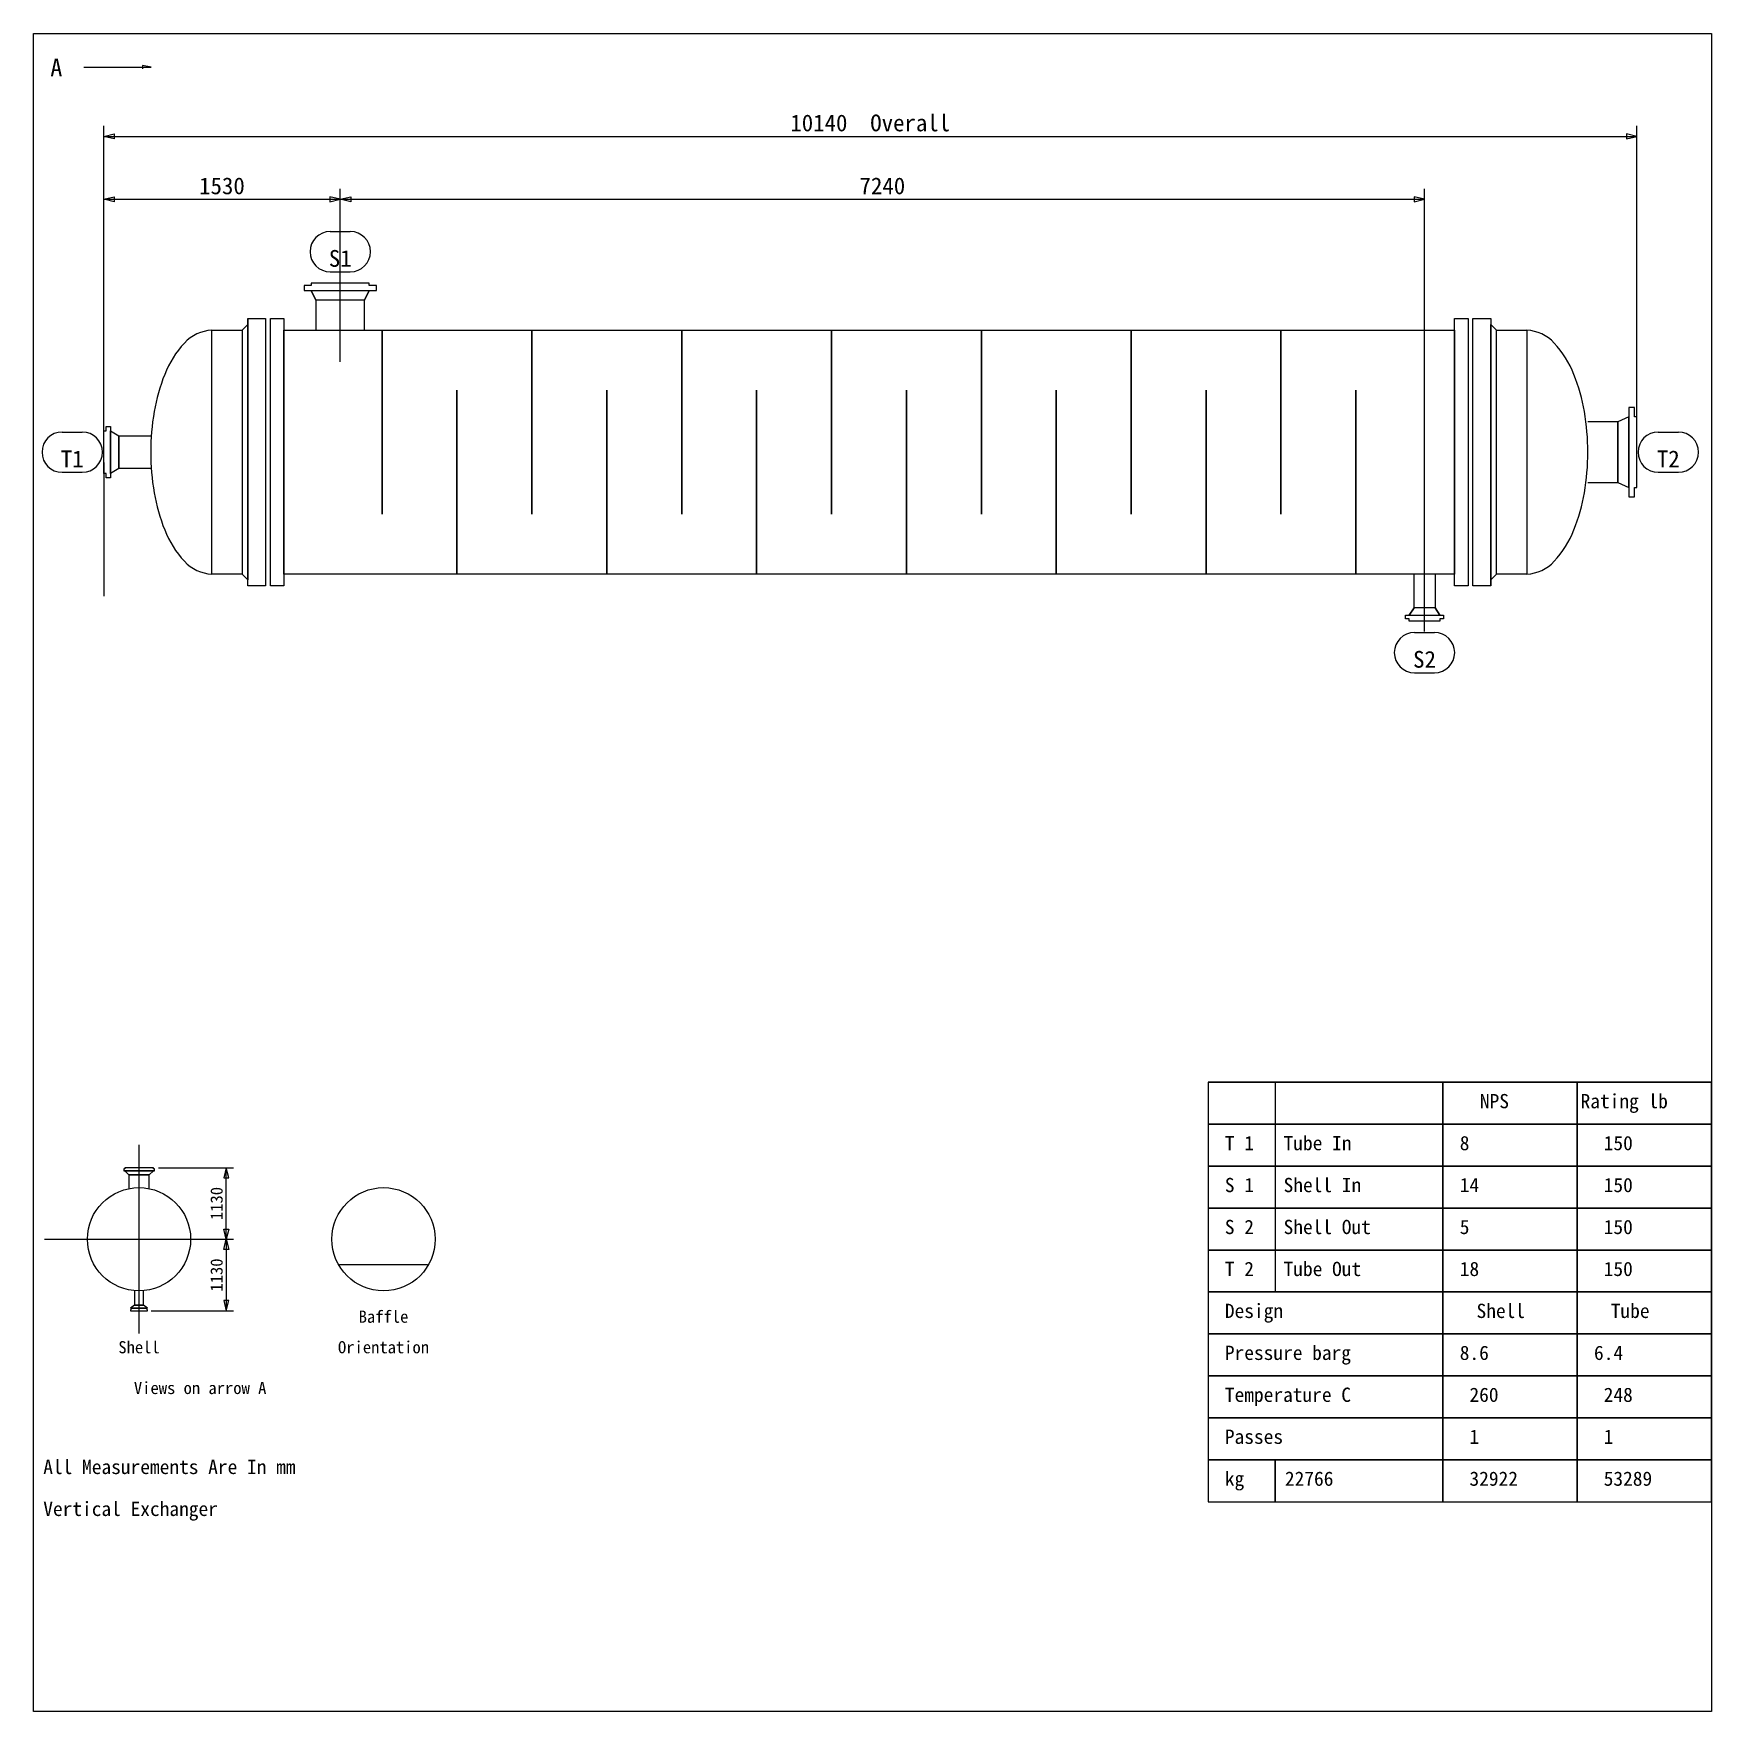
# Model space of a CAD drawing. Header units: millimetres. Extents: x -3006 to 2296, y -71 to 9552.
# Drawn here: x -1926 to -945, y 8572 to 9552 of the extents above; entities that cross this region are included whole.
import ezdxf
from ezdxf.enums import TextEntityAlignment as Align

# ---------------------------------------------------------------- set-up
doc = ezdxf.new("R2010")
doc.units = ezdxf.units.MM
for name, color, linetype in [('1', 7, 'Continuous'), ('11', 7, 'Continuous'), ('12', 7, 'Continuous'), ('2', 7, 'Continuous'), ('7', 7, 'Continuous'), ('8', 7, 'Continuous')]:
    doc.layers.add(name, color=color, linetype=linetype)

msp = doc.modelspace()

# ---------------------------------------------------------------- texts
at = {"layer": '1'}
msp.add_text('A', height=10.294, dxfattribs=at).set_placement((-1915.807, 9537.606), align=Align.TOP_LEFT)
for s, height, p in [('10140  Overall', 9.80392, (-1436.728, 9492.271)), ('1530', 9.8039, (-1815.526, 9455.498)), ('7240', 9.8039, (-1429.637, 9455.498)), ('S1', 9.8039, (-1746.411, 9413.096)), ('T1', 9.8039, (-1903.023, 9295.966)), ('T2', 9.8039, (-970.433, 9295.966)), ('S2', 9.8039, (-1112.863, 9178.835))]:
    msp.add_text(s, height=height, dxfattribs=at).set_placement(p, align=Align.BOTTOM_CENTER)
for p in [(-1812.996, 8868.725), (-1812.996, 8826.935)]:
    msp.add_text('1130', height=7.1132, rotation=90, dxfattribs=at).set_placement(p, align=Align.BOTTOM_CENTER)
for s, height, p in [('Baffle', 7.1132, (-1721.129, 8806.163)), ('Shell', 7.1132, (-1863.986, 8788.306)), ('Orientation', 7.11322, (-1721.129, 8788.306)), ('Views on arrow A', 7.11322, (-1828.272, 8764.497))]:
    msp.add_text(s, height=height, dxfattribs=at).set_placement(p, align=Align.TOP_CENTER)
at = {"layer": '12'}
for s, height, p in [('NPS', 8.3333, (-1080.513, 8932.704)), ('Rating lb', 8.3333, (-1021.689, 8932.704)), ('T 1', 8.3333, (-1229.532, 8908.194)), ('Tube In', 8.3333, (-1195.219, 8908.194)), ('8', 8.333, (-1092.277, 8908.194)), (' 150', 8.3333, (-1013.846, 8908.194)), ('S 1', 8.3333, (-1229.532, 8883.684)), ('Shell In', 8.3333, (-1195.219, 8883.684)), ('14', 8.3333, (-1092.277, 8883.684)), (' 150', 8.3333, (-1013.846, 8883.684)), ('S 2', 8.3333, (-1229.532, 8859.175)), ('Shell Out', 8.3333, (-1195.219, 8859.175)), ('5', 8.333, (-1092.277, 8859.175)), (' 150', 8.3333, (-1013.846, 8859.175)), ('T 2', 8.3333, (-1229.532, 8834.665)), ('Tube Out', 8.3333, (-1195.219, 8834.665)), ('18', 8.3333, (-1092.277, 8834.665)), (' 150', 8.3333, (-1013.846, 8834.665)), ('Design', 8.3333, (-1229.532, 8810.155)), ('Shell', 8.3333, (-1082.473, 8810.155)), ('Tube', 8.3333, (-1004.042, 8810.155)), ('Pressure barg', 8.33333, (-1229.532, 8785.645)), ('8.6', 8.3333, (-1092.277, 8785.645)), ('6.4', 8.3333, (-1013.846, 8785.645)), ('Temperature C', 8.33333, (-1229.532, 8761.135)), (' 260', 8.3333, (-1092.277, 8761.135)), (' 248', 8.3333, (-1013.846, 8761.135)), ('Passes', 8.3333, (-1229.532, 8736.626)), (' 1', 8.3333, (-1092.277, 8736.626)), (' 1', 8.3333, (-1013.846, 8736.626)), (' All Measurements Are In mm', 8.33333, (-1925.611, 8718.979)), ('kg', 8.3333, (-1229.532, 8712.116)), (' 22766', 8.3333, (-1200.121, 8712.116)), (' 32922', 8.3333, (-1092.277, 8712.116)), (' 53289', 8.3333, (-1013.846, 8712.116)), (' Vertical Exchanger', 8.33333, (-1925.611, 8694.469))]:
    msp.add_text(s, height=height, dxfattribs=at).set_placement(p, align=Align.TOP_LEFT)

# ---------------------------------------------------------------- linework, layer by layer
at = {"layer": '1'}
for p, q in [((-1896.199, 9532.704), (-1856.983, 9532.704)), ((-1884.641, 9313.858), (-1884.641, 9498.398)), ((-988.815, 9313.858), (-988.815, 9498.398)), ((-1884.641, 9391.946), (-1884.641, 9461.626)), ((-1746.411, 9360.547), (-1746.411, 9461.626)), ((-1112.863, 9202.855), (-1112.863, 9461.626)), ((-1752.293, 9436.626), (-1740.528, 9436.626)), ((-1752.293, 9413.096), (-1740.528, 9413.096)), ((-1908.905, 9319.495), (-1897.141, 9319.495)), ((-976.315, 9319.495), (-964.55, 9319.495)), ((-1908.905, 9295.966), (-1897.141, 9295.966)), ((-1884.641, 9301.603), (-1884.641, 9223.515)), ((-976.315, 9295.966), (-964.55, 9295.966)), ((-1118.746, 9202.364), (-1106.981, 9202.364)), ((-1118.746, 9178.835), (-1106.981, 9178.835)), ((-1863.986, 8792.673), (-1863.986, 8902.987)), ((-1852.658, 8889.62), (-1808.829, 8889.62)), ((-1919.143, 8847.83), (-1808.829, 8847.83)), ((-1856.9, 8806.04), (-1808.829, 8806.04))]:
    msp.add_line(p, q, dxfattribs=at)
for points in [[(-1856.983, 9532.704), (-1861.885, 9533.684), (-1861.885, 9531.724)], [(-1884.641, 9492.271), (-1878.513, 9493.759), (-1878.513, 9490.782), (-1884.641, 9492.271), (-988.815, 9492.271), (-994.943, 9493.759), (-994.943, 9490.782), (-988.815, 9492.271)], [(-1884.641, 9455.503), (-1878.513, 9456.991), (-1878.513, 9453.927), (-1884.641, 9455.503), (-1746.411, 9455.503), (-1752.539, 9456.991), (-1752.539, 9453.927), (-1746.411, 9455.503)], [(-1746.411, 9455.503), (-1740.283, 9456.991), (-1740.283, 9453.927), (-1746.411, 9455.503), (-1112.863, 9455.503), (-1118.991, 9456.991), (-1118.991, 9453.927), (-1112.863, 9455.503)], [(-1813.008, 8847.83), (-1814.49, 8853.758), (-1811.526, 8853.758), (-1813.008, 8847.83), (-1813.008, 8889.62), (-1814.49, 8883.693), (-1811.526, 8883.693), (-1813.008, 8889.62)], [(-1813.008, 8847.83), (-1811.526, 8841.902), (-1814.49, 8841.902), (-1813.008, 8847.83), (-1813.008, 8806.04), (-1811.526, 8811.968), (-1814.49, 8811.968), (-1813.008, 8806.04)]]:
    msp.add_lwpolyline(points, dxfattribs=at)
for centre, start, end in [((-1752.293, 9424.861), 90, 270), ((-1740.528, 9424.861), 270, 90), ((-1908.905, 9307.73), 90, 270), ((-1897.141, 9307.73), 270, 90), ((-976.315, 9307.73), 90, 270), ((-964.55, 9307.73), 270, 90), ((-1118.746, 9190.6), 90, 270), ((-1106.981, 9190.6), 270, 90)]:
    msp.add_arc(centre, 11.765, start, end, dxfattribs=at)
at = {"layer": '11'}
for points in [[(-1925.611, 9552.325), (-945.219, 9552.325), (-945.219, 8571.933), (-1925.611, 8571.933), (-1925.611, 9552.325)], [(-1239.336, 8939.567), (-945.219, 8939.567), (-1239.336, 8939.567), (-1239.336, 8915.057), (-945.219, 8915.057), (-1239.336, 8915.057), (-1239.336, 8890.547), (-945.219, 8890.547), (-1239.336, 8890.547), (-1239.336, 8866.037), (-945.219, 8866.037), (-1239.336, 8866.037), (-1239.336, 8841.528), (-945.219, 8841.528), (-1239.336, 8841.528), (-1239.336, 8817.018), (-945.219, 8817.018), (-1239.336, 8817.018), (-1239.336, 8792.508), (-945.219, 8792.508), (-1239.336, 8792.508), (-1239.336, 8767.998), (-945.219, 8767.998), (-1239.336, 8767.998), (-1239.336, 8743.488), (-945.219, 8743.488), (-1239.336, 8743.488), (-1239.336, 8718.979), (-945.219, 8718.979), (-1239.336, 8718.979), (-1239.336, 8694.469), (-1200.121, 8694.469), (-1200.121, 8718.979), (-1200.121, 8694.469), (-1102.081, 8694.469), (-1102.081, 8939.567), (-1102.081, 8694.469), (-1023.65, 8694.469), (-1023.65, 8939.567), (-1023.65, 8694.469), (-945.219, 8694.469), (-945.219, 8939.567), (-1200.121, 8939.567), (-1200.121, 8817.018)]]:
    msp.add_lwpolyline(points, dxfattribs=at)
at = {"layer": '2'}
for p, q in [((-1821.522, 9378.99), (-1821.522, 9378.99)), ((-1053.071, 9378.99), (-1053.071, 9378.99)), ((-1821.522, 9236.47), (-1821.522, 9236.47)), ((-1053.071, 9236.47), (-1053.071, 9236.47)), ((-1746.797, 8833.011), (-1695.461, 8833.011))]:
    msp.add_line(p, q, dxfattribs=at)
for points in [[(-1732.229, 9378.99), (-1732.229, 9396.499), (-1729.427, 9402.277), (-1725.313, 9402.277), (-1725.313, 9405.078), (-1729.427, 9405.078), (-1729.427, 9406.479), (-1763.394, 9406.479), (-1763.394, 9405.078), (-1767.508, 9405.078), (-1767.508, 9402.277), (-1763.394, 9402.277), (-1729.427, 9402.277), (-1732.229, 9396.499), (-1760.593, 9396.499), (-1763.394, 9402.277), (-1760.593, 9396.499), (-1760.593, 9378.99)], [(-1803.751, 9378.99), (-1800.424, 9382.317), (-1800.424, 9385.818), (-1790.007, 9385.818), (-1790.007, 9229.642), (-1800.424, 9229.642), (-1800.424, 9385.818), (-1800.424, 9233.144), (-1803.751, 9236.47)], [(-1787.206, 9385.818), (-1779.327, 9385.818), (-1779.327, 9229.642), (-1787.206, 9229.642), (-1787.206, 9385.818)], [(-1095.267, 9385.818), (-1087.388, 9385.818), (-1087.388, 9229.642), (-1095.267, 9229.642), (-1095.267, 9385.818)], [(-1070.843, 9236.47), (-1074.169, 9233.144), (-1074.169, 9229.642), (-1084.587, 9229.642), (-1084.587, 9385.818), (-1074.169, 9385.818), (-1074.169, 9229.642), (-1074.169, 9382.317), (-1070.843, 9378.99)], [(-1821.522, 9378.99), (-1803.751, 9378.99), (-1803.751, 9236.47), (-1821.522, 9236.47), (-1821.522, 9378.99)], [(-1779.327, 9378.99), (-1095.267, 9378.99), (-1095.267, 9236.47), (-1779.327, 9236.47), (-1779.327, 9378.99)], [(-1070.843, 9378.99), (-1053.071, 9378.99), (-1053.071, 9236.47), (-1070.843, 9236.47), (-1070.843, 9378.99)], [(-1017.441, 9289.959), (-999.933, 9289.959), (-993.455, 9287.158), (-993.455, 9281.643), (-990.216, 9281.643), (-990.216, 9287.158), (-988.815, 9287.158), (-988.815, 9328.303), (-990.216, 9328.303), (-990.216, 9333.818), (-993.455, 9333.818), (-993.455, 9328.303), (-993.455, 9287.158), (-993.455, 9328.303), (-999.933, 9325.501), (-999.933, 9289.959), (-999.933, 9325.501), (-1017.441, 9325.501)], [(-1857.152, 9298.101), (-1875.711, 9298.101), (-1880.701, 9295.299), (-1880.701, 9292.673), (-1883.24, 9292.673), (-1883.24, 9295.299), (-1884.641, 9295.299), (-1884.641, 9320.161), (-1883.24, 9320.161), (-1883.24, 9322.788), (-1880.701, 9322.788), (-1880.701, 9320.161), (-1880.701, 9295.299), (-1880.701, 9320.161), (-1875.711, 9317.36), (-1875.711, 9298.101), (-1875.711, 9317.36), (-1857.152, 9317.36)], [(-1106.735, 9236.47), (-1106.735, 9216.773), (-1103.934, 9212.484), (-1101.745, 9212.484), (-1101.745, 9210.383), (-1103.934, 9210.383), (-1103.934, 9208.982), (-1121.793, 9208.982), (-1121.793, 9210.383), (-1123.981, 9210.383), (-1123.981, 9212.484), (-1121.793, 9212.484), (-1103.934, 9212.484), (-1106.735, 9216.773), (-1118.991, 9216.773), (-1121.793, 9212.484), (-1118.991, 9216.773), (-1118.991, 9236.47)], [(-1857.984, 8877.394), (-1857.984, 8885.397), (-1855.613, 8887.842), (-1855.02, 8887.842), (-1855.02, 8889.028), (-1855.613, 8889.028), (-1855.613, 8889.62), (-1872.359, 8889.62), (-1872.359, 8889.028), (-1872.952, 8889.028), (-1872.952, 8887.842), (-1872.359, 8887.842), (-1855.613, 8887.842), (-1872.359, 8887.842), (-1869.988, 8885.397), (-1857.984, 8885.397), (-1869.988, 8885.397), (-1869.988, 8877.394)], [(-1866.579, 8817.821), (-1866.579, 8809.3), (-1868.95, 8807.522), (-1868.728, 8807.522), (-1868.728, 8806.633), (-1868.95, 8806.633), (-1868.95, 8806.04), (-1859.022, 8806.04), (-1859.022, 8806.633), (-1859.244, 8806.633), (-1859.244, 8807.522), (-1859.022, 8807.522), (-1868.95, 8807.522), (-1859.022, 8807.522), (-1861.393, 8809.3), (-1866.579, 8809.3), (-1861.393, 8809.3), (-1861.393, 8817.821)]]:
    msp.add_lwpolyline(points, dxfattribs=at)
for points in [[(-1821.522, 9378.99, 0.1989124), (-1837.456, 9371.467, 0.0984914), (-1848.96, 9353.191, 0.0545957), (-1855.124, 9331.43, 0.0436609), (-1857.152, 9307.73, 0.0436609), (-1855.124, 9284.031, 0.0545957), (-1848.96, 9262.27, 0.0984914), (-1837.456, 9243.994, 0.1989124), (-1821.522, 9236.47, 0.1989124)], [(-1053.071, 9236.47, 0.1989124), (-1037.137, 9243.994, 0.0984914), (-1025.634, 9262.27, 0.0545957), (-1019.47, 9284.031, 0.0436609), (-1017.441, 9307.73, 0.0436609), (-1019.47, 9331.43, 0.0545957), (-1025.634, 9353.191, 0.0984914), (-1037.137, 9371.467, 0.1989124), (-1053.071, 9378.99, 0.1989124)]]:
    msp.add_lwpolyline(points, format="xyb", dxfattribs=at)
for centre in [(-1863.986, 8847.83), (-1721.129, 8847.83)]:
    msp.add_circle(centre, 30.157, dxfattribs=at)
at = {"layer": '7'}
for points in [[(-1721.986, 9378.99), (-1721.986, 9378.99), (-1721.986, 9271.488), (-1721.986, 9271.488), (-1721.986, 9378.99)], [(-1634.443, 9378.99), (-1634.443, 9378.99), (-1634.443, 9271.488), (-1634.443, 9271.488), (-1634.443, 9378.99)], [(-1546.9, 9378.99), (-1546.9, 9378.99), (-1546.9, 9271.488), (-1546.9, 9271.488), (-1546.9, 9378.99)], [(-1459.358, 9378.99), (-1459.358, 9378.99), (-1459.358, 9271.488), (-1459.358, 9271.488), (-1459.358, 9378.99)], [(-1371.815, 9378.99), (-1371.815, 9378.99), (-1371.815, 9271.488), (-1371.815, 9271.488), (-1371.815, 9378.99)], [(-1284.272, 9378.99), (-1284.272, 9378.99), (-1284.272, 9271.488), (-1284.272, 9271.488), (-1284.272, 9378.99)], [(-1196.729, 9378.99), (-1196.729, 9378.99), (-1196.729, 9271.488), (-1196.729, 9271.488), (-1196.729, 9378.99)]]:
    msp.add_lwpolyline(points, dxfattribs=at)
at = {"layer": '8'}
for points in [[(-1678.215, 9343.973), (-1678.215, 9343.973), (-1678.215, 9236.47), (-1678.215, 9236.47), (-1678.215, 9343.973)], [(-1590.672, 9343.973), (-1590.672, 9343.973), (-1590.672, 9236.47), (-1590.672, 9236.47), (-1590.672, 9343.973)], [(-1503.129, 9343.973), (-1503.129, 9343.973), (-1503.129, 9236.47), (-1503.129, 9236.47), (-1503.129, 9343.973)], [(-1415.586, 9343.973), (-1415.586, 9343.973), (-1415.586, 9236.47), (-1415.586, 9236.47), (-1415.586, 9343.973)], [(-1328.043, 9343.973), (-1328.043, 9343.973), (-1328.043, 9236.47), (-1328.043, 9236.47), (-1328.043, 9343.973)], [(-1240.501, 9343.973), (-1240.501, 9343.973), (-1240.501, 9236.47), (-1240.501, 9236.47), (-1240.501, 9343.973)], [(-1152.958, 9343.973), (-1152.958, 9343.973), (-1152.958, 9236.47), (-1152.958, 9236.47), (-1152.958, 9343.973)]]:
    msp.add_lwpolyline(points, dxfattribs=at)

msp.set_redraw_order([(e.dxf.handle, doc.entitydb.next_handle()) for e in msp.query("TEXT MTEXT ATTDEF DIMENSION ARC_DIMENSION")])  # texts and dimensions are drawn at this point

doc.saveas('drawing.dxf')
